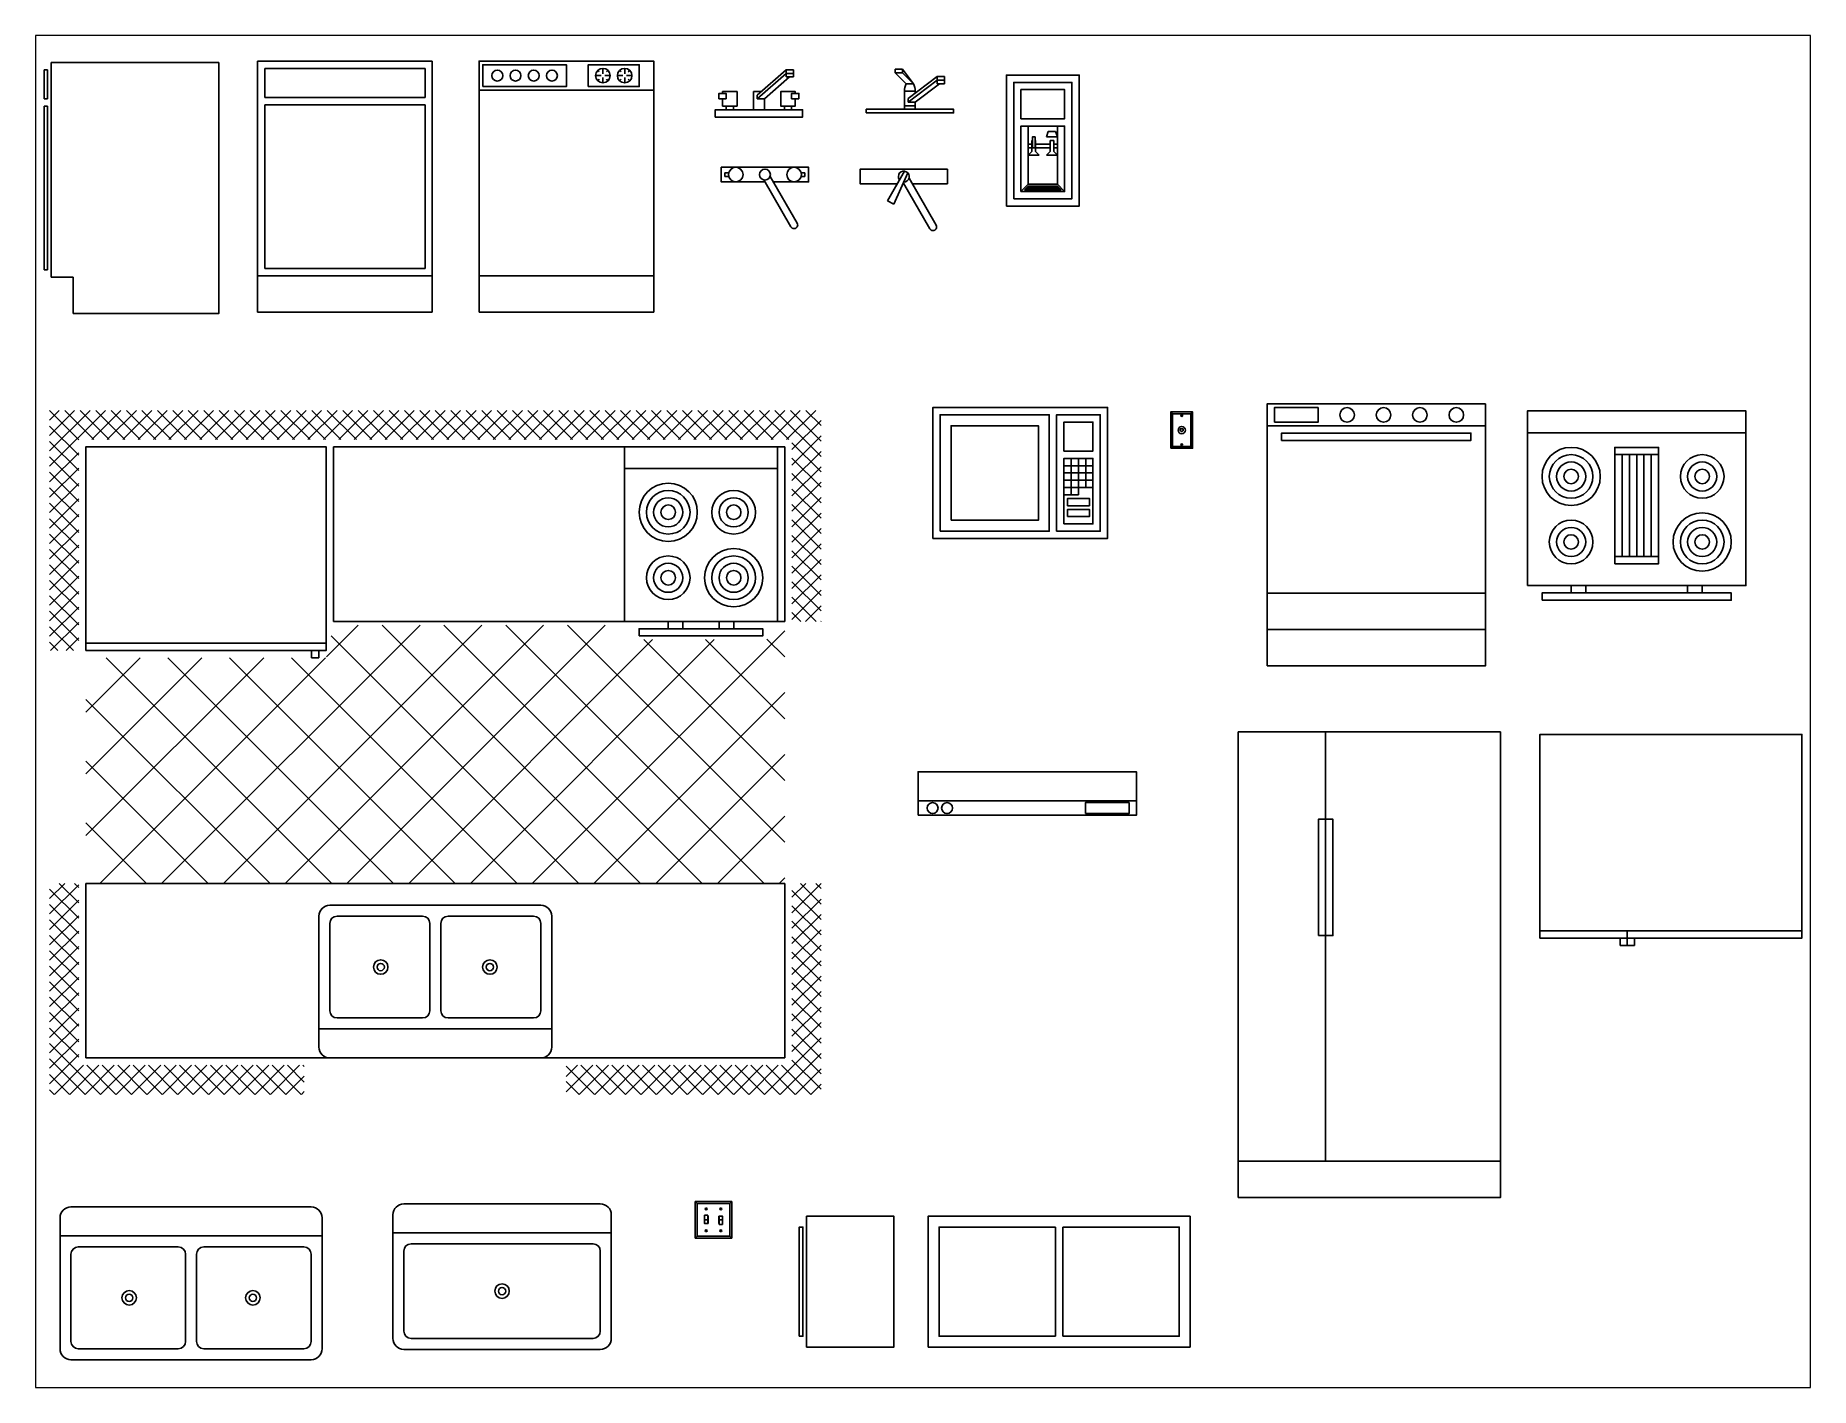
# Paper-space layout 'Layout1' of a CAD drawing. Header units: inches. Extents: x 1.05 to 9.45, y 0.8 to 7.2.
# The model-space entities are those that its viewports show. They can reach past a viewport. Long polylines and large blocks are cut down to what shows.
import ezdxf

# ---------------------------------------------------------------- set-up
doc = ezdxf.new("R2010")
doc.units = ezdxf.units.IN
doc.header["$MEASUREMENT"] = 0

# ---------------------------------------------------------------- blocks, each defined once
blk = doc.blocks.new('DWG2$Base Cabinet 1 Door - side')
at = {"color": 0}
for p, q in [((-24, 33.5), (-23.5, 33.5)), ((-24, 29.5), (-24, 33.5)), ((-23.5, 33.5), (-23.5, 29.5)), ((-23.5, 29.5), (-24, 29.5)), ((-24, 6), (-24, 28.5)), ((-24, 28.5), (-23.5, 28.5)), ((-23.5, 28.5), (-23.5, 6)), ((-23.5, 6), (-24, 6)), ((-20, 5), (-23, 5)), ((-20, 0), (-20, 5))]:
    blk.add_line(p, q, dxfattribs=at)
blk.add_lwpolyline([(-23, 5), (-23, 34.5), (0, 34.5), (0, 0), (-20, 0)], dxfattribs=at)
blk = doc.blocks.new('DWG2$Base Cabinet 1 Door - 24 in front')
at = {"color": 0}
for p, q in [((0, 0), (0, 34.5)), ((0, 34.5), (24, 34.5)), ((24, 34.5), (24, 0)), ((1, 29.5), (1, 33.5)), ((1, 33.5), (23, 33.5)), ((23, 33.5), (23, 29.5)), ((1, 29.5), (23, 29.5)), ((23, 28.5), (1, 28.5)), ((1, 6), (1, 28.5)), ((23, 28.5), (23, 6)), ((0, 5), (24, 5)), ((23, 6), (1, 6)), ((24, 0), (0, 0))]:
    blk.add_line(p, q, dxfattribs=at)
blk = doc.blocks.new('DWG2$Dishwasher')
at = {"color": 0}
for p, q in [((16, 32.5), (16.75, 32.5)), ((16.5, 32), (16.2942, 31.7942)), ((16.3156, 33.1843), (16.5, 33)), ((17, 32.75), (17, 33.5)), ((17, 32.25), (17, 31.5)), ((18, 32.5), (17.25, 32.5)), ((17.5, 33), (17.6938, 33.1938)), ((17.7061, 31.7939), (17.5, 32)), ((19, 32.5), (19.75, 32.5)), ((19.5, 32), (19.2942, 31.7942)), ((19.3156, 33.1843), (19.5, 33)), ((20, 32.75), (20, 33.5)), ((20, 32.25), (20, 31.5)), ((21, 32.5), (20.25, 32.5)), ((20.5, 33), (20.6938, 33.1938)), ((20.7061, 31.7939), (20.5, 32)), ((24, 30.5), (0, 30.5)), ((0, 5), (24, 5))]:
    blk.add_line(p, q, dxfattribs=at)
for points in [[(0, 0), (0, 34.5), (24, 34.5), (24, 0)], [(0.5, 31), (0.5, 34), (12, 34), (12, 31)], [(15, 31), (15, 34), (22, 34), (22, 31)]]:
    blk.add_lwpolyline(points, close=True, dxfattribs=at)
for centre, radius in [((2.5, 32.5), 0.75), ((5, 32.5), 0.75), ((7.5, 32.5), 0.75), ((10, 32.5), 0.75), ((17, 32.5), 1), ((20, 32.5), 1)]:
    blk.add_circle(centre, radius, dxfattribs=at)
blk = doc.blocks.new('DWG2$Faucet - kit sink front')
at = {"color": 0}
for p, q in [((-0.25, 3), (3.75, 6.5)), ((3.75, 6), (-0.25, 2.5)), ((4.1921, 5.5041), (0.75, 2.5)), ((3.75, 6), (3.75, 6.5)), ((3.75, 6.5), (4.75, 6.5)), ((3.75, 5.5), (3.75, 6)), ((4.75, 6), (3.75, 6)), ((4.75, 5.5), (3.75, 5.5)), ((4.75, 6.5), (4.75, 6)), ((4.75, 6), (4.75, 5.5)), ((-0.75, 3.5), (0.3192, 3.5)), ((-0.75, 1), (-0.75, 3.5)), ((-0.25, 2.5), (-0.25, 3)), ((0.75, 2.5), (-0.25, 2.5)), ((0.75, 2.5), (0.75, 1)), ((-4.5, 1), (-4.5, 1.5)), ((-3.5, 1.5), (-3.5, 1)), ((3.5, 1.5), (3.5, 1)), ((4.5, 1), (4.5, 1.5))]:
    blk.add_line(p, q, dxfattribs=at)
for points in [[(-5.5, 2.5), (-5.5, 3.25), (-4.5, 3.25), (-4.5, 2.5)], [(5.5, 2.5), (5.5, 3.25), (4.5, 3.25), (4.5, 2.5)], [(-6, 0), (-6, 1), (6, 1), (6, 0)]]:
    blk.add_lwpolyline(points, close=True, dxfattribs=at)
for points in [[(-5, 3.2513), (-5, 3.5), (-3, 3.5), (-3, 1.5), (-5, 1.5), (-5, 2.5)], [(5, 3.2513), (5, 3.5), (3, 3.5), (3, 1.5), (5, 1.5), (5, 2.5)]]:
    blk.add_lwpolyline(points, dxfattribs=at)
blk = doc.blocks.new('DWG2$Faucet - kit sink top')
at = {"color": 0}
for p, q in [((-5.5, -0.75), (-5.5, -1.25)), ((-4.94278, -0.75), (-5.5, -0.75)), ((-5.5, -1.25), (-4.94278, -1.25)), ((-0.14775, -1.7441), (3.56698, -8.1782)), ((4.43301, -7.6782), (0.71828, -1.2441)), ((4.94278, -0.75), (5.5, -0.75)), ((5.5, -1.25), (4.94278, -1.25)), ((5.5, -0.75), (5.5, -1.25))]:
    blk.add_line(p, q, dxfattribs=at)
blk.add_lwpolyline([(-0.00587, -2), (-6, -2), (-6, 0), (6, 0), (6, -2), (1.15195, -2)], dxfattribs=at)
for centre, radius in [((-4, -1), 1), ((4, -1), 1), ((0, -1), 0.75)]:
    blk.add_circle(centre, radius, dxfattribs=at)
blk.add_arc((4, -7.9282), 0.5, 210, 30, dxfattribs=at)
blk = doc.blocks.new('DWG2$Faucet - single handle front')
at = {"color": 0}
for p, q in [((-2, 6), (-2, 5.5)), ((-1, 6), (-2, 6)), ((-0.5, 4), (-2, 5.5)), ((-2, 5.5), (-1, 5.5)), ((-1, 5.5), (-1, 6)), ((0.5, 4), (-1, 6)), ((-1, 5.5), (0.5, 4)), ((-0.25, 2), (3.75, 5)), ((3.75, 4.5), (3.75, 5)), ((3.75, 5), (4.75, 5)), ((4.75, 5), (4.75, 4.5)), ((-0.75, 3), (0.75, 3)), ((-0.75, 0.5), (-0.75, 3)), ((-0.5, 4), (0.5, 4)), ((3.75, 4.5), (-0.25, 1.5)), ((0.75, 1.5), (4.08742, 4.003)), ((0.75, 3), (0.75, 2.7386)), ((3.75, 4), (3.75, 4.5)), ((4.75, 4.5), (3.75, 4.5)), ((4.75, 4), (3.75, 4)), ((4.75, 4.5), (4.75, 4)), ((-0.75, 1), (0.75, 1)), ((-0.25, 1.5), (-0.25, 2)), ((0.75, 1.5), (-0.25, 1.5)), ((0.75, 1.5), (0.75, 0.5))]:
    blk.add_line(p, q, dxfattribs=at)
blk.add_lwpolyline([(-6, 0), (-6, 0.5), (6, 0.5), (6, 0)], close=True, dxfattribs=at)
for centre, start, end in [((1.25426, 3.0302), 151.0646, 180.8629), ((-1.25426, 3.0302), 359.1371, 28.93536)]:
    blk.add_arc(centre, 2.00448, start, end, dxfattribs=at)
blk = doc.blocks.new('DWG2$Faucet - single handle top')
at = {"color": 0}
for p, q in [((0.08, -0.26), (-2.26, -4.34)), ((-1.37, -4.79), (0.55, -0.5)), ((-0.06, -1.9), (3.57, -8.18)), ((4.43, -7.68), (0.72, -1.24)), ((-2.26, -4.34), (-1.37, -4.79))]:
    blk.add_line(p, q, dxfattribs=at)
for points in [[(-0.92, -2), (-6, -2), (-6, 0), (6, 0), (6, -2), (1.16, -2)], [(-0.01, -2), (-0.12, -2)]]:
    blk.add_lwpolyline(points, dxfattribs=at)
for centre, radius, start, end in [((0, -1), 0.75, 269.2246, 216.2304), ((4, -7.93), 0.5, 210, 30)]:
    blk.add_arc(centre, radius, start, end, dxfattribs=at)
blk = doc.blocks.new('DWG2$Ice and Water')
at = {"color": 0}
for p, q in [((3, 11), (3, 3)), ((5.75, 10.25), (5.5, 9.5)), ((6.75, 10.25), (5.75, 10.25)), ((7, 9.5), (6.75, 10.25)), ((7, 3), (7, 11)), ((3.5, 8.5), (3, 8.5)), ((3, 8), (3.5, 8)), ((3.5, 7.5), (3, 7)), ((3.5636, 9), (3.5, 9)), ((3.5, 9), (3.5, 7.5)), ((4, 9), (3.9416, 9)), ((4, 7.5), (4, 9)), ((6, 8.5), (4, 8.5)), ((4, 8), (6, 8)), ((4.5, 7), (4, 7.5)), ((5.5, 9.5), (7, 9.5)), ((6, 7.5), (5.5, 7)), ((6.5, 9), (6, 9)), ((6, 9), (6, 7.5)), ((6.5, 7.5), (6.5, 9)), ((7, 8.5), (6.5, 8.5)), ((6.5, 8), (7, 8)), ((7, 7), (6.5, 7.5)), ((3, 7), (4.5, 7)), ((5.5, 7), (7, 7)), ((2, 2), (3, 3)), ((3, 2.75), (2.5, 2.25)), ((2.6895, 2.44), (7.3095, 2.44)), ((2.7009, 2.45), (7.2999, 2.45)), ((2.7114, 2.46), (7.2914, 2.46)), ((2.7218, 2.47), (7.2797, 2.47)), ((2.7301, 2.48), (7.2701, 2.48)), ((2.7426, 2.49), (7.2605, 2.49)), ((2.7509, 2.5), (7.2509, 2.5)), ((2.7623, 2.51), (7.2413, 2.51)), ((2.7707, 2.52), (7.2296, 2.52)), ((2.7821, 2.53), (7.221, 2.53)), ((2.7904, 2.54), (7.2104, 2.54)), ((2.8019, 2.55), (7.1997, 2.55)), ((2.8112, 2.56), (7.1901, 2.56)), ((2.8227, 2.57), (7.1805, 2.57)), ((2.8321, 2.58), (7.1699, 2.58)), ((2.8425, 2.59), (7.1603, 2.59)), ((2.8518, 2.6), (7.1498, 2.6)), ((2.8604, 2.61), (7.1399, 2.61)), ((2.8701, 2.62), (7.13, 2.62)), ((2.8797, 2.63), (7.1202, 2.63)), ((2.8915, 2.64), (7.1098, 2.64)), ((2.9001, 2.65), (7.1004, 2.65)), ((2.9108, 2.66), (7.0905, 2.66)), ((2.9205, 2.67), (7.0806, 2.67)), ((2.9312, 2.68), (7.0703, 2.68)), ((2.9387, 2.69), (7.0599, 2.69)), ((2.9505, 2.7), (7.05, 2.7)), ((2.9602, 2.71), (7.0401, 2.71)), ((2.9709, 2.72), (7.0302, 2.72)), ((2.9817, 2.73), (7.0204, 2.73)), ((2.9902, 2.74), (7.01, 2.74)), ((3, 3), (7, 3)), ((7, 2.75), (3, 2.75)), ((7, 3), (8, 2)), ((7.5, 2.25), (7, 2.75)), ((2.5, 2.25), (7.5, 2.25)), ((2.5095, 2.26), (7.4908, 2.26)), ((2.5199, 2.27), (7.4812, 2.27)), ((2.5293, 2.28), (7.4705, 2.28)), ((2.5407, 2.29), (7.4609, 2.29)), ((2.5501, 2.3), (7.4524, 2.3)), ((2.5615, 2.31), (7.4417, 2.31)), ((2.5698, 2.32), (7.4311, 2.32)), ((2.5813, 2.33), (7.4215, 2.33)), ((2.5896, 2.34), (7.4119, 2.34)), ((2.6011, 2.35), (7.4002, 2.35)), ((2.6094, 2.36), (7.3916, 2.36)), ((2.6219, 2.37), (7.381, 2.37)), ((2.6302, 2.38), (7.3703, 2.38)), ((2.6406, 2.39), (7.3607, 2.39)), ((2.65, 2.4), (7.3501, 2.4)), ((2.6604, 2.41), (7.3405, 2.41)), ((2.6708, 2.42), (7.3309, 2.42)), ((2.6812, 2.43), (7.3213, 2.43))]:
    blk.add_line(p, q, dxfattribs=at)
for points in [[(0, 0), (0, 18), (10, 18), (10, 0)], [(1, 1), (1, 17), (9, 17), (9, 1)], [(2, 12), (2, 16), (8, 16), (8, 12)], [(2, 2), (2, 11), (8, 11), (8, 2)], [(3.5625, 8), (3.5625, 9.5), (3.9375, 9.5), (3.9375, 8)]]:
    blk.add_lwpolyline(points, close=True, dxfattribs=at)
blk = doc.blocks.new('DWG2$Microwave')
at = {"color": 0}
for p, q in [((18, 10), (22, 10)), ((19, 7), (19, 11)), ((20, 11), (20, 7)), ((21, 7), (21, 11)), ((22, 9), (18, 9)), ((18, 8), (22, 8)), ((22, 7), (18, 7)), ((20, 6), (18, 6)), ((19, 6), (19, 7)), ((20, 7), (20, 6))]:
    blk.add_line(p, q, dxfattribs=at)
for points in [[(0, 0), (0, 18), (24, 18), (24, 0)], [(1, 1), (1, 17), (16, 17), (16, 1)], [(2.5, 2.5), (2.5, 15.5), (14.5, 15.5), (14.5, 2.5)], [(17, 1), (17, 17), (23, 17), (23, 1)], [(18, 12), (18, 16), (22, 16), (22, 12)], [(18, 2), (18, 11), (22, 11), (22, 2)], [(18.5, 4.5), (18.5, 5.5), (21.5, 5.5), (21.5, 4.5)], [(18.5, 3), (18.5, 4), (21.5, 4), (21.5, 3)]]:
    blk.add_lwpolyline(points, close=True, dxfattribs=at)
blk = doc.blocks.new('DWG2$Phone Jack')
at = {"color": 0}
for p, q in [((-1.25, 4.75), (-1.5, 5)), ((1.25, 4.75), (1.5, 5)), ((-1.25, 4.75), (1.25, 4.75)), ((-1.25, 0.25), (-1.25, 4.75)), ((-0.125, 4.5), (0.125, 4.5)), ((1.25, 4.75), (1.25, 0.25)), ((-1.25, 0.25), (-1.5, 0)), ((1.25, 0.25), (-1.25, 0.25)), ((-0.1269, 2.4158), (-0.1894, 2.4158)), ((-0.1269, 2.3845), (-0.1269, 2.4158)), ((-0.0957, 2.3845), (-0.1269, 2.3845)), ((-0.125, 0.5), (0.125, 0.5)), ((-0.0957, 2.3533), (-0.0957, 2.3845)), ((-0.0644, 2.3533), (-0.0957, 2.3533)), ((-0.0644, 2.2908), (-0.0644, 2.3533)), ((0.0606, 2.3533), (0.0918, 2.3533)), ((0.0606, 2.3533), (0.0606, 2.2908)), ((0.0918, 2.3845), (0.1231, 2.3845)), ((0.0918, 2.3533), (0.0918, 2.3845)), ((0.1231, 2.4158), (0.1856, 2.4158)), ((0.1231, 2.3845), (0.1231, 2.4158)), ((1.25, 0.25), (1.5, 0))]:
    blk.add_line(p, q, dxfattribs=at)
blk.add_lwpolyline([(-1.5, 0), (-1.5, 5), (1.5, 5), (1.5, 0)], close=True, dxfattribs=at)
for points in [[(-0.1894, 2.4158), (-0.1894, 2.6658), (0.1856, 2.6658), (0.1856, 2.4158)], [(0.0606, 2.2908), (-0.0644, 2.2908)]]:
    blk.add_lwpolyline(points, dxfattribs=at)
for centre, radius in [((0, 2.5), 0.5), ((0, 4.5), 0.125), ((0, 0.5), 0.125)]:
    blk.add_circle(centre, radius, dxfattribs=at)
blk = doc.blocks.new('DWG2$Range-Oven - 30 in front')
at = {"color": 0}
for p, q in [((0, 33.00005), (30, 33.00005)), ((30, 10), (0, 10)), ((0, 5), (30, 5))]:
    blk.add_line(p, q, dxfattribs=at)
for points in [[(0, 0), (0, 36.00005), (30, 36.00005), (30, 0)], [(1, 33.50005), (1, 35.50005), (7, 35.50005), (7, 33.50005)], [(2, 31.00005), (2, 32.00005), (28, 32.00005), (28, 31.00005)]]:
    blk.add_lwpolyline(points, close=True, dxfattribs=at)
for centre in [(11, 34.50005), (16, 34.50005), (21, 34.50005), (26, 34.50005)]:
    blk.add_circle(centre, 1, dxfattribs=at)
blk = doc.blocks.new('DWG2$Range-Oven - 30 in top')
at = {"color": 0}
for p, q in [((0, -3), (30, -3)), ((12, -6), (18, -6)), ((13, -20), (13, -6)), ((14, -6), (14, -20)), ((15, -20), (15, -6)), ((16, -6), (16, -20)), ((17, -20), (17, -6)), ((18, -20), (12, -20)), ((6, -24), (6, -25)), ((8, -25), (8, -24)), ((22, -25), (22, -24)), ((24, -24), (24, -25))]:
    blk.add_line(p, q, dxfattribs=at)
for points in [[(0, -24), (0, 0), (30, 0), (30, -24)], [(12, -21), (12, -5), (18, -5), (18, -21)], [(2, -26), (2, -25), (28, -25), (28, -26)]]:
    blk.add_lwpolyline(points, close=True, dxfattribs=at)
for centre, radius in [((6, -9), 4), ((6, -9), 3), ((6, -9), 2), ((24, -9), 3), ((24, -9), 2), ((6, -9), 1), ((24, -9), 1), ((24, -18), 4), ((6, -18), 3), ((6, -18), 2), ((6, -18), 1), ((24, -18), 3), ((24, -18), 2), ((24, -18), 1)]:
    blk.add_circle(centre, radius, dxfattribs=at)
blk = doc.blocks.new('DWG2$Range Hood - 30 in front')
at = {"color": 0}
blk.add_line((0, -4), (30.0001, -4), dxfattribs=at)
for points in [[(0, -6), (0, 0), (30.0001, 0), (30.0001, -6)], [(23, -5.75), (23, -4.25), (29, -4.25), (29, -5.75)]]:
    blk.add_lwpolyline(points, close=True, dxfattribs=at)
for centre in [(2, -5), (4, -5)]:
    blk.add_circle(centre, 0.75, dxfattribs=at)
blk = doc.blocks.new('DWG2$Refrigerator-2 door - 36 in front')
at = {"color": 0}
for p, q in [((12, 5), (12, 64)), ((0, 5), (36, 5))]:
    blk.add_line(p, q, dxfattribs=at)
for points in [[(0, 0), (0, 64), (36, 64), (36, 0)], [(11, 36), (11, 52), (13, 52), (13, 36)]]:
    blk.add_lwpolyline(points, close=True, dxfattribs=at)
blk = doc.blocks.new('DWG2$Refrigerator-2 door - 36 in top')
at = {"color": 0}
for p, q in [((0, -26.999999), (36, -26.999999)), ((11, -27.999999), (11, -28.999999)), ((11, -28.999999), (13, -28.999999)), ((12, -26.999999), (12, -28.999999)), ((13, -28.999999), (13, -27.999999))]:
    blk.add_line(p, q, dxfattribs=at)
blk.add_lwpolyline([(0, -27.999999), (0, 0), (36, 0), (36, -27.999999)], close=True, dxfattribs=at)
blk = doc.blocks.new('DWG2$Sink-double - 36 in top')
at = {"color": 0}
for p, q in [((-18, -4), (18, -4)), ((-0.75, -18.5), (-0.75, -6.5)), ((0.75, -6.5), (0.75, -18.5))]:
    blk.add_line(p, q, dxfattribs=at)
for points in [[(-16.5, 0), (16.5, 0)], [(-18, -19.5), (-18, -1.5)], [(18, -1.5), (18, -19.5)], [(-16.5, -18.5), (-16.5, -6.5)], [(-15.5, -5.5), (-1.75, -5.5)], [(1.75, -5.5), (15.5, -5.5)], [(16.5, -6.5), (16.5, -18.5)], [(-1.75, -19.5), (-15.5, -19.5)], [(15.5, -19.5), (1.75, -19.5)], [(16.5, -21), (-16.5, -21)]]:
    blk.add_lwpolyline(points, dxfattribs=at)
for centre, radius in [((-8.5, -12.5), 1), ((-8.5, -12.5), 0.5), ((8.5, -12.5), 1), ((8.5, -12.5), 0.5)]:
    blk.add_circle(centre, radius, dxfattribs=at)
for centre, radius, start, end in [((-16.5, -1.5), 1.5, 90, 180), ((16.5, -1.5), 1.5, 0, 90), ((-15.5, -6.5), 1, 90, 180), ((-1.75, -6.5), 1, 0, 90), ((1.75, -6.5), 1, 90, 180), ((15.5, -6.5), 1, 0, 90), ((-16.5, -19.5), 1.5, 180, 270), ((-15.5, -18.5), 1, 180, 270), ((-1.75, -18.5), 1, 270, 0), ((1.75, -18.5), 1, 180, 270), ((15.5, -18.5), 1, 270, 0), ((16.5, -19.5), 1.5, 270, 0)]:
    blk.add_arc(centre, radius, start, end, dxfattribs=at)
blk = doc.blocks.new('DWG2$Sink-single - 30 in top')
at = {"color": 0}
blk.add_line((-15, -3.999996), (15, -3.999996), dxfattribs=at)
for points in [[(-13.5, 0), (13.5, 0)], [(-15, -18.499996), (-15, -1.5)], [(15, -1.5), (15, -18.499996)], [(-13.5, -17.499996), (-13.5, -6.499996)], [(-12.5, -5.499996), (12.5, -5.499996)], [(13.5, -6.499996), (13.5, -17.499996)], [(12.5, -18.499996), (-12.5, -18.499996)], [(13.5, -19.999996), (-13.5, -19.999996)]]:
    blk.add_lwpolyline(points, dxfattribs=at)
for radius in [1, 0.5]:
    blk.add_circle((0, -11.999996), radius, dxfattribs=at)
for centre, radius, start, end in [((-13.5, -1.5), 1.5, 90, 180), ((13.5, -1.5), 1.5, 0, 90), ((-12.5, -6.499996), 1, 90, 180), ((12.5, -6.499996), 1, 0, 90), ((-13.5, -18.499996), 1.5, 180, 270), ((-12.5, -17.499996), 1, 180, 270), ((12.5, -17.499996), 1, 270, 0), ((13.5, -18.499996), 1.5, 270, 0)]:
    blk.add_arc(centre, radius, start, end, dxfattribs=at)
blk = doc.blocks.new('DWG2$Light Switch - Dual')
at = {"color": 0}
for p, q in [((-2.25, 4.75), (-2.5, 5)), ((2.25, 4.75), (2.5, 5)), ((-2.25, 4.75), (2.25, 4.75)), ((-2.25, 0.25), (-2.25, 4.75)), ((-0.7854, 2.5), (-1.2183, 2.5)), ((-0.875, 4), (-1.125, 4)), ((0.7854, 2.5), (1.2182, 2.5)), ((0.875, 4), (1.125, 4)), ((2.25, 4.75), (2.25, 0.25)), ((-2.25, 0.25), (-2.5, 0)), ((2.25, 0.25), (-2.25, 0.25)), ((-0.875, 1), (-1.125, 1)), ((0.875, 1), (1.125, 1)), ((2.25, 0.25), (2.5, 0))]:
    blk.add_line(p, q, dxfattribs=at)
for points in [[(-2.5, 0), (-2.5, 5), (2.5, 5), (2.5, 0)], [(-0.78, 3.125), (-0.78, 2), (-1.22, 2), (-1.22, 3.125)], [(0.78, 1.875), (0.78, 3), (1.22, 3), (1.22, 1.875)]]:
    blk.add_lwpolyline(points, close=True, dxfattribs=at)
for points in [[(-0.7818, 3), (-0.75, 3), (-0.75, 2), (-1.25, 2), (-1.25, 3), (-1.2219, 3)], [(0.7817, 2), (0.75, 2), (0.75, 3), (1.25, 3), (1.25, 2), (1.2219, 2)]]:
    blk.add_lwpolyline(points, dxfattribs=at)
for centre in [(-1, 4), (1, 4), (-1, 1), (1, 1)]:
    blk.add_circle(centre, 0.125, dxfattribs=at)
blk = doc.blocks.new('DWG2$Wall Cabinet - 18 x 12 in side')
at = {"color": 0}
for points in [[(-12, -18), (-12, 0), (0, 0), (0, -18)], [(-13, -16.5), (-13, -1.5), (-12.5, -1.5), (-12.5, -16.5)]]:
    blk.add_lwpolyline(points, close=True, dxfattribs=at)
blk = doc.blocks.new('DWG2$Wall Cabinet - 18 x 36 in front')
at = {"color": 0}
for p, q in [((17.5, -1.5), (17.5, -16.5)), ((18.5, -16.5), (18.5, -1.5))]:
    blk.add_line(p, q, dxfattribs=at)
blk.add_lwpolyline([(0, -18), (0, 0), (36, 0), (36, -18)], close=True, dxfattribs=at)
for points in [[(17.5, -16.5), (1.5, -16.5), (1.5, -1.5), (17.5, -1.5)], [(18.5, -1.5), (34.5, -1.5), (34.5, -16.5), (18.5, -16.5)]]:
    blk.add_lwpolyline(points, dxfattribs=at)
blk = doc.blocks.new('DWG2')
at = {"color": 1, "true_color": 0xff0000}
blk.add_circle((63.66, 77.76), 269.9, dxfattribs=at)
at = {"color": 0}
for name, p in [('DWG2$Base Cabinet 1 Door - side', (24.33, 144.83)), ('DWG2$Base Cabinet 1 Door - 24 in front', (29.68, 145.04)), ('DWG2$Dishwasher', (60.11, 145.04)), ('DWG2$Faucet - kit sink front', (98.55, 171.85)), ('DWG2$Faucet - single handle front', (119.29, 172.41)), ('DWG2$Ice and Water', (132.56, 159.61)), ('DWG2$Faucet - kit sink top', (99.38, 164.94)), ('DWG2$Faucet - single handle top', (118.46, 164.67)), ('DWG2$Microwave', (122.45, 113.93)), ('DWG2$Range-Oven - 30 in front', (168.37, 96.41)), ('DWG2$Phone Jack', (156.64, 126.32)), ('DWG2$Range-Oven - 30 in top', (204.15, 131.45)), ('DWG2$Refrigerator-2 door - 36 in front', (164.42, 23.35)), ('DWG2$Refrigerator-2 door - 36 in top', (205.86, 87.01)), ('DWG2$Range Hood - 30 in front', (120.41, 81.88)), ('DWG2$Sink-double - 36 in top', (20.53, 22.07)), ('DWG2$Sink-single - 30 in top', (63.26, 22.49)), ('DWG2$Light Switch - Dual', (92.31, 17.79)), ('DWG2$Wall Cabinet - 18 x 12 in side', (117.1, 20.79)), ('DWG2$Wall Cabinet - 18 x 36 in front', (121.8, 20.79))]:
    blk.add_blockref(name, p, dxfattribs=at)
blk = doc.blocks.new('Base Cabinet 1 Door - side')
at = {"color": 0}
for p, q in [((-24, 33.5), (-23.5, 33.5)), ((-24, 29.5), (-24, 33.5)), ((-23.5, 33.5), (-23.5, 29.5)), ((-23.5, 29.5), (-24, 29.5)), ((-24, 6), (-24, 28.5)), ((-24, 28.5), (-23.5, 28.5)), ((-23.5, 28.5), (-23.5, 6)), ((-23.5, 6), (-24, 6)), ((-20, 5), (-23, 5)), ((-20, 0), (-20, 5))]:
    blk.add_line(p, q, dxfattribs=at)
blk.add_lwpolyline([(-23, 5), (-23, 34.5), (0, 34.5), (0, 0), (-20, 0)], dxfattribs=at)
blk = doc.blocks.new('Base Cabinet 1 Door - 24 in front')
at = {"color": 0}
for p, q in [((0, 0), (0, 34.5)), ((0, 34.5), (24, 34.5)), ((24, 34.5), (24, 0)), ((1, 29.5), (1, 33.5)), ((1, 33.5), (23, 33.5)), ((23, 33.5), (23, 29.5)), ((1, 29.5), (23, 29.5)), ((23, 28.5), (1, 28.5)), ((1, 6), (1, 28.5)), ((23, 28.5), (23, 6)), ((0, 5), (24, 5)), ((23, 6), (1, 6)), ((24, 0), (0, 0))]:
    blk.add_line(p, q, dxfattribs=at)
blk = doc.blocks.new('Dishwasher')
at = {"color": 0}
for p, q in [((16, 32.5), (16.75, 32.5)), ((16.5, 32), (16.2942, 31.7942)), ((16.3156, 33.1843), (16.5, 33)), ((17, 32.75), (17, 33.5)), ((17, 32.25), (17, 31.5)), ((18, 32.5), (17.25, 32.5)), ((17.5, 33), (17.6938, 33.1938)), ((17.7061, 31.7939), (17.5, 32)), ((19, 32.5), (19.75, 32.5)), ((19.5, 32), (19.2942, 31.7942)), ((19.3156, 33.1843), (19.5, 33)), ((20, 32.75), (20, 33.5)), ((20, 32.25), (20, 31.5)), ((21, 32.5), (20.25, 32.5)), ((20.5, 33), (20.6938, 33.1938)), ((20.7061, 31.7939), (20.5, 32)), ((24, 30.5), (0, 30.5)), ((0, 5), (24, 5))]:
    blk.add_line(p, q, dxfattribs=at)
for points in [[(0, 0), (0, 34.5), (24, 34.5), (24, 0)], [(0.5, 31), (0.5, 34), (12, 34), (12, 31)], [(15, 31), (15, 34), (22, 34), (22, 31)]]:
    blk.add_lwpolyline(points, close=True, dxfattribs=at)
for centre, radius in [((2.5, 32.5), 0.75), ((5, 32.5), 0.75), ((7.5, 32.5), 0.75), ((10, 32.5), 0.75), ((17, 32.5), 1), ((20, 32.5), 1)]:
    blk.add_circle(centre, radius, dxfattribs=at)
blk = doc.blocks.new('Faucet - kit sink front')
at = {"color": 0}
for p, q in [((-0.25, 3), (3.75, 6.5)), ((3.75, 6), (-0.25, 2.5)), ((4.1921, 5.5041), (0.75, 2.5)), ((3.75, 6), (3.75, 6.5)), ((3.75, 6.5), (4.75, 6.5)), ((3.75, 5.5), (3.75, 6)), ((4.75, 6), (3.75, 6)), ((4.75, 5.5), (3.75, 5.5)), ((4.75, 6.5), (4.75, 6)), ((4.75, 6), (4.75, 5.5)), ((-0.75, 3.5), (0.3192, 3.5)), ((-0.75, 1), (-0.75, 3.5)), ((-0.25, 2.5), (-0.25, 3)), ((0.75, 2.5), (-0.25, 2.5)), ((0.75, 2.5), (0.75, 1)), ((-4.5, 1), (-4.5, 1.5)), ((-3.5, 1.5), (-3.5, 1)), ((3.5, 1.5), (3.5, 1)), ((4.5, 1), (4.5, 1.5))]:
    blk.add_line(p, q, dxfattribs=at)
for points in [[(-5.5, 2.5), (-5.5, 3.25), (-4.5, 3.25), (-4.5, 2.5)], [(5.5, 2.5), (5.5, 3.25), (4.5, 3.25), (4.5, 2.5)], [(-6, 0), (-6, 1), (6, 1), (6, 0)]]:
    blk.add_lwpolyline(points, close=True, dxfattribs=at)
for points in [[(-5, 3.2513), (-5, 3.5), (-3, 3.5), (-3, 1.5), (-5, 1.5), (-5, 2.5)], [(5, 3.2513), (5, 3.5), (3, 3.5), (3, 1.5), (5, 1.5), (5, 2.5)]]:
    blk.add_lwpolyline(points, dxfattribs=at)
blk = doc.blocks.new('Faucet - kit sink top')
at = {"color": 0}
for p, q in [((-5.5, -0.75), (-5.5, -1.25)), ((-4.94278, -0.75), (-5.5, -0.75)), ((-5.5, -1.25), (-4.94278, -1.25)), ((-0.14775, -1.7441), (3.56698, -8.1782)), ((4.43301, -7.6782), (0.71828, -1.2441)), ((4.94278, -0.75), (5.5, -0.75)), ((5.5, -1.25), (4.94278, -1.25)), ((5.5, -0.75), (5.5, -1.25))]:
    blk.add_line(p, q, dxfattribs=at)
blk.add_lwpolyline([(-0.00587, -2), (-6, -2), (-6, 0), (6, 0), (6, -2), (1.15195, -2)], dxfattribs=at)
for centre, radius in [((-4, -1), 1), ((4, -1), 1), ((0, -1), 0.75)]:
    blk.add_circle(centre, radius, dxfattribs=at)
blk.add_arc((4, -7.9282), 0.5, 210, 30, dxfattribs=at)
blk = doc.blocks.new('Faucet - single handle front')
at = {"color": 0}
for p, q in [((-2, 6), (-2, 5.5)), ((-1, 6), (-2, 6)), ((-0.5, 4), (-2, 5.5)), ((-2, 5.5), (-1, 5.5)), ((-1, 5.5), (-1, 6)), ((0.5, 4), (-1, 6)), ((-1, 5.5), (0.5, 4)), ((-0.25, 2), (3.75, 5)), ((3.75, 4.5), (3.75, 5)), ((3.75, 5), (4.75, 5)), ((4.75, 5), (4.75, 4.5)), ((-0.75, 3), (0.75, 3)), ((-0.75, 0.5), (-0.75, 3)), ((-0.5, 4), (0.5, 4)), ((3.75, 4.5), (-0.25, 1.5)), ((0.75, 1.5), (4.08742, 4.003)), ((0.75, 3), (0.75, 2.7386)), ((3.75, 4), (3.75, 4.5)), ((4.75, 4.5), (3.75, 4.5)), ((4.75, 4), (3.75, 4)), ((4.75, 4.5), (4.75, 4)), ((-0.75, 1), (0.75, 1)), ((-0.25, 1.5), (-0.25, 2)), ((0.75, 1.5), (-0.25, 1.5)), ((0.75, 1.5), (0.75, 0.5))]:
    blk.add_line(p, q, dxfattribs=at)
blk.add_lwpolyline([(-6, 0), (-6, 0.5), (6, 0.5), (6, 0)], close=True, dxfattribs=at)
for centre, start, end in [((1.25426, 3.0302), 151.0646, 180.8629), ((-1.25426, 3.0302), 359.1371, 28.93536)]:
    blk.add_arc(centre, 2.00448, start, end, dxfattribs=at)
blk = doc.blocks.new('Faucet - single handle top')
at = {"color": 0}
for p, q in [((0.08, -0.26), (-2.26, -4.34)), ((-1.37, -4.79), (0.55, -0.5)), ((-0.06, -1.9), (3.57, -8.18)), ((4.43, -7.68), (0.72, -1.24)), ((-2.26, -4.34), (-1.37, -4.79))]:
    blk.add_line(p, q, dxfattribs=at)
for points in [[(-0.92, -2), (-6, -2), (-6, 0), (6, 0), (6, -2), (1.16, -2)], [(-0.01, -2), (-0.12, -2)]]:
    blk.add_lwpolyline(points, dxfattribs=at)
for centre, radius, start, end in [((0, -1), 0.75, 269.2246, 216.2304), ((4, -7.93), 0.5, 210, 30)]:
    blk.add_arc(centre, radius, start, end, dxfattribs=at)
blk = doc.blocks.new('Ice and Water')
at = {"color": 0}
for p, q in [((3, 11), (3, 3)), ((5.75, 10.25), (5.5, 9.5)), ((6.75, 10.25), (5.75, 10.25)), ((7, 9.5), (6.75, 10.25)), ((7, 3), (7, 11)), ((3.5, 8.5), (3, 8.5)), ((3, 8), (3.5, 8)), ((3.5, 7.5), (3, 7)), ((3.5636, 9), (3.5, 9)), ((3.5, 9), (3.5, 7.5)), ((4, 9), (3.9416, 9)), ((4, 7.5), (4, 9)), ((6, 8.5), (4, 8.5)), ((4, 8), (6, 8)), ((4.5, 7), (4, 7.5)), ((5.5, 9.5), (7, 9.5)), ((6, 7.5), (5.5, 7)), ((6.5, 9), (6, 9)), ((6, 9), (6, 7.5)), ((6.5, 7.5), (6.5, 9)), ((7, 8.5), (6.5, 8.5)), ((6.5, 8), (7, 8)), ((7, 7), (6.5, 7.5)), ((3, 7), (4.5, 7)), ((5.5, 7), (7, 7)), ((2, 2), (3, 3)), ((3, 2.75), (2.5, 2.25)), ((2.6895, 2.44), (7.3095, 2.44)), ((2.7009, 2.45), (7.2999, 2.45)), ((2.7114, 2.46), (7.2914, 2.46)), ((2.7218, 2.47), (7.2797, 2.47)), ((2.7301, 2.48), (7.2701, 2.48)), ((2.7426, 2.49), (7.2605, 2.49)), ((2.7509, 2.5), (7.2509, 2.5)), ((2.7623, 2.51), (7.2413, 2.51)), ((2.7707, 2.52), (7.2296, 2.52)), ((2.7821, 2.53), (7.221, 2.53)), ((2.7904, 2.54), (7.2104, 2.54)), ((2.8019, 2.55), (7.1997, 2.55)), ((2.8112, 2.56), (7.1901, 2.56)), ((2.8227, 2.57), (7.1805, 2.57)), ((2.8321, 2.58), (7.1699, 2.58)), ((2.8425, 2.59), (7.1603, 2.59)), ((2.8518, 2.6), (7.1498, 2.6)), ((2.8604, 2.61), (7.1399, 2.61)), ((2.8701, 2.62), (7.13, 2.62)), ((2.8797, 2.63), (7.1202, 2.63)), ((2.8915, 2.64), (7.1098, 2.64)), ((2.9001, 2.65), (7.1004, 2.65)), ((2.9108, 2.66), (7.0905, 2.66)), ((2.9205, 2.67), (7.0806, 2.67)), ((2.9312, 2.68), (7.0703, 2.68)), ((2.9387, 2.69), (7.0599, 2.69)), ((2.9505, 2.7), (7.05, 2.7)), ((2.9602, 2.71), (7.0401, 2.71)), ((2.9709, 2.72), (7.0302, 2.72)), ((2.9817, 2.73), (7.0204, 2.73)), ((2.9902, 2.74), (7.01, 2.74)), ((3, 3), (7, 3)), ((7, 2.75), (3, 2.75)), ((7, 3), (8, 2)), ((7.5, 2.25), (7, 2.75)), ((2.5, 2.25), (7.5, 2.25)), ((2.5095, 2.26), (7.4908, 2.26)), ((2.5199, 2.27), (7.4812, 2.27)), ((2.5293, 2.28), (7.4705, 2.28)), ((2.5407, 2.29), (7.4609, 2.29)), ((2.5501, 2.3), (7.4524, 2.3)), ((2.5615, 2.31), (7.4417, 2.31)), ((2.5698, 2.32), (7.4311, 2.32)), ((2.5813, 2.33), (7.4215, 2.33)), ((2.5896, 2.34), (7.4119, 2.34)), ((2.6011, 2.35), (7.4002, 2.35)), ((2.6094, 2.36), (7.3916, 2.36)), ((2.6219, 2.37), (7.381, 2.37)), ((2.6302, 2.38), (7.3703, 2.38)), ((2.6406, 2.39), (7.3607, 2.39)), ((2.65, 2.4), (7.3501, 2.4)), ((2.6604, 2.41), (7.3405, 2.41)), ((2.6708, 2.42), (7.3309, 2.42)), ((2.6812, 2.43), (7.3213, 2.43))]:
    blk.add_line(p, q, dxfattribs=at)
for points in [[(0, 0), (0, 18), (10, 18), (10, 0)], [(1, 1), (1, 17), (9, 17), (9, 1)], [(2, 12), (2, 16), (8, 16), (8, 12)], [(2, 2), (2, 11), (8, 11), (8, 2)], [(3.5625, 8), (3.5625, 9.5), (3.9375, 9.5), (3.9375, 8)]]:
    blk.add_lwpolyline(points, close=True, dxfattribs=at)
blk = doc.blocks.new('Kitchen Layout - 7 x 8 ft')
at = {"color": 0}
for p, q in [((-5, 81.32), (2.68, 89)), ((-5, 83.44), (0.56, 89)), ((-5, 85.56), (-1.56, 89)), ((-5, 87.68), (-3.68, 89)), ((-1, 84.97), (-5, 88.97)), ((1.09, 85), (-2.91, 89)), ((3.21, 85), (-0.79, 89)), ((0.81, 85), (4.81, 89)), ((5.34, 85), (1.34, 89)), ((2.93, 85), (6.93, 89)), ((7.46, 85), (3.46, 89)), ((5.05, 85), (9.05, 89)), ((9.58, 85), (5.58, 89)), ((7.17, 85), (11.17, 89)), ((11.7, 85), (7.7, 89)), ((9.29, 85), (13.29, 89)), ((13.82, 85), (9.82, 89)), ((11.41, 85), (15.41, 89)), ((15.94, 85), (11.94, 89)), ((13.53, 85), (17.53, 89)), ((18.06, 85), (14.06, 89)), ((15.65, 85), (19.65, 89)), ((20.18, 85), (16.18, 89)), ((17.78, 85), (21.78, 89)), ((22.31, 85), (18.31, 89)), ((19.9, 85), (23.9, 89)), ((24.43, 85), (20.43, 89)), ((22.02, 85), (26.02, 89)), ((26.55, 85), (22.55, 89)), ((24.14, 85), (28.14, 89)), ((28.67, 85), (24.67, 89)), ((26.26, 85), (30.26, 89)), ((30.79, 85), (26.79, 89)), ((28.38, 85), (32.38, 89)), ((32.91, 85), (28.91, 89)), ((30.5, 85), (34.5, 89)), ((35.03, 85), (31.03, 89)), ((32.63, 85), (36.63, 89)), ((37.16, 85), (33.16, 89)), ((34.75, 85), (38.75, 89)), ((39.28, 85), (35.28, 89)), ((36.87, 85), (40.87, 89)), ((41.4, 85), (37.4, 89)), ((38.99, 85), (42.99, 89)), ((43.52, 85), (39.52, 89)), ((41.11, 85), (45.11, 89)), ((45.64, 85), (41.64, 89)), ((43.23, 85), (47.23, 89)), ((47.76, 85), (43.76, 89)), ((45.35, 85), (49.35, 89)), ((49.88, 85), (45.88, 89)), ((47.47, 85), (51.47, 89)), ((52, 85), (48, 89)), ((49.6, 85), (53.6, 89)), ((54.13, 85), (50.13, 89)), ((51.72, 85), (55.72, 89)), ((56.25, 85), (52.25, 89)), ((53.84, 85), (57.84, 89)), ((58.37, 85), (54.37, 89)), ((55.96, 85), (59.96, 89)), ((60.49, 85), (56.49, 89)), ((58.08, 85), (62.08, 89)), ((62.61, 85), (58.61, 89)), ((60.2, 85), (64.2, 89)), ((64.73, 85), (60.73, 89)), ((62.32, 85), (66.32, 89)), ((66.85, 85), (62.85, 89)), ((64.45, 85), (68.45, 89)), ((68.97, 85), (64.97, 89)), ((66.57, 85), (70.57, 89)), ((71.1, 85), (67.1, 89)), ((68.69, 85), (72.69, 89)), ((73.22, 85), (69.22, 89)), ((70.81, 85), (74.81, 89)), ((75.34, 85), (71.34, 89)), ((72.93, 85), (76.93, 89)), ((77.46, 85), (73.46, 89)), ((75.05, 85), (79.05, 89)), ((79.58, 85), (75.58, 89)), ((77.17, 85), (81.17, 89)), ((81.7, 85), (77.7, 89)), ((79.29, 85), (83.29, 89)), ((83.82, 85), (79.82, 89)), ((81.42, 85), (85.42, 89)), ((85.95, 85), (81.95, 89)), ((83.54, 85), (87.54, 89)), ((88.07, 85), (84.07, 89)), ((85.66, 85), (89.66, 89)), ((90.19, 85), (86.19, 89)), ((87.78, 85), (91.78, 89)), ((92.31, 85), (88.31, 89)), ((89.9, 85), (93.9, 89)), ((94.43, 85), (90.43, 89)), ((92.02, 85), (96.02, 89)), ((96.55, 85), (92.55, 89)), ((94.14, 85), (98.14, 89)), ((101, 82.67), (94.67, 89)), ((96.27, 85), (100.27, 89)), ((101, 84.79), (96.79, 89)), ((101, 86.92), (98.92, 89)), ((-1, 82.85), (-5, 86.85)), ((97, 83.61), (101, 87.61)), ((97, 81.49), (101, 85.49)), ((-1, 80.73), (-5, 84.73)), ((-5, 79.19), (-1, 83.19)), ((34, 84), (96, 84)), ((34, 60), (34, 84)), ((96, 84), (96, 60)), ((101, 80.55), (97, 84.55)), ((97, 79.37), (101, 83.37)), ((-1, 78.61), (-5, 82.61)), ((-5, 77.07), (-1, 81.07)), ((-1, 76.49), (-5, 80.49)), ((74, 81), (95, 81)), ((101, 78.43), (97, 82.43)), ((97, 77.25), (101, 81.25)), ((-5, 74.95), (-1, 78.95)), ((-1, 74.36), (-5, 78.36)), ((101, 76.31), (97, 80.31)), ((97, 75.13), (101, 79.13)), ((101, 74.19), (97, 78.19)), ((-5, 72.83), (-1, 76.83)), ((-1, 72.24), (-5, 76.24)), ((97, 73.01), (101, 77.01)), ((101, 72.07), (97, 76.07)), ((-5, 70.71), (-1, 74.71)), ((-1, 70.12), (-5, 74.12)), ((97, 70.89), (101, 74.89)), ((101, 69.95), (97, 73.95)), ((-5, 68.59), (-1, 72.59)), ((-1, 68), (-5, 72)), ((97, 68.76), (101, 72.76)), ((101, 67.82), (97, 71.82)), ((-5, 66.47), (-1, 70.47)), ((-1, 65.88), (-5, 69.88)), ((-5, 64.35), (-1, 68.35)), ((97, 66.64), (101, 70.64)), ((101, 65.7), (97, 69.7)), ((97, 64.52), (101, 68.52)), ((-1, 63.76), (-5, 67.76)), ((-5, 62.22), (-1, 66.22)), ((101, 63.58), (97, 67.58)), ((97, 62.4), (101, 66.4)), ((-1, 61.64), (-5, 65.64)), ((-5, 60.1), (-1, 64.1)), ((-1, 59.52), (-5, 63.52)), ((101, 61.46), (97, 65.46)), ((97, 60.28), (101, 64.28)), ((-5, 57.98), (-1, 61.98)), ((-1, 57.39), (-5, 61.39)), ((100.34, 60), (97, 63.34)), ((98.22, 60), (97, 61.22)), ((98.84, 60), (101, 62.16)), ((-1.73, 56), (-5, 59.27)), ((-4.86, 56), (-1, 59.86)), ((10.4, 24), (45.9, 59.5)), ((18.88, 24), (54.38, 59.5)), ((27.37, 24), (62.87, 59.5)), ((33.03, 55.11), (37.41, 59.5)), ((96, 60), (34, 60)), ((35.85, 24), (71.35, 59.5)), ((76.2, 24), (40.7, 59.5)), ((84.68, 24), (49.18, 59.5)), ((93.17, 24), (57.67, 59.5)), ((61.31, 24), (96, 58.69)), ((96, 29.65), (66.15, 59.5)), ((80, 60), (80, 59)), ((82, 59), (82, 60)), ((87, 59), (87, 60)), ((89, 60), (89, 59)), ((100.96, 60), (101, 60.04)), ((-3.85, 56), (-5, 57.15)), ((-2.74, 56), (-1, 57.74)), ((0, 57), (33, 57)), ((67.71, 24), (33.68, 58.04)), ((44.34, 24), (77.84, 57.5)), ((52.82, 24), (86.32, 57.5)), ((96, 38.14), (76.64, 57.5)), ((96, 46.63), (85.13, 57.5)), ((96, 55.11), (93.57, 57.54)), ((0, 30.57), (24.43, 55)), ((0, 39.06), (15.94, 55)), ((0, 47.54), (7.46, 55)), ((1.91, 24), (32.91, 55)), ((33.77, 24), (2.77, 55)), ((42.26, 24), (11.26, 55)), ((50.74, 24), (19.74, 55)), ((59.23, 24), (28.23, 55)), ((31, 55), (31, 56)), ((32, 55), (31, 55)), ((32, 56), (32, 55)), ((25.29, 24), (0, 49.29)), ((69.79, 24), (96, 50.21)), ((78.28, 24), (96, 41.72)), ((16.8, 24), (0, 40.8)), ((8.32, 24), (0, 32.32)), ((86.76, 24), (96, 33.24)), ((95.25, 24), (96, 24.75)), ((-5, 21.92), (-2.92, 24)), ((-5, 19.8), (-1, 23.8)), ((-1, 19.21), (-5, 23.21)), ((-1, 21.33), (-3.67, 24)), ((-1, 23.45), (-1.55, 24)), ((0, 24), (96, 24)), ((0, 0), (0, 24)), ((96, 24), (96, 0)), ((97, 22.1), (98.9, 24)), ((97, 19.97), (101, 23.97)), ((101, 19.03), (97, 23.03)), ((101, 21.16), (98.16, 24)), ((101, 23.28), (100.28, 24)), ((-5, 17.68), (-1, 21.68)), ((-1, 17.09), (-5, 21.09)), ((-5, 15.55), (-1, 19.55)), ((97, 17.85), (101, 21.85)), ((101, 16.91), (97, 20.91)), ((97, 15.73), (101, 19.73)), ((-1, 14.97), (-5, 18.97)), ((-5, 13.43), (-1, 17.43)), ((47.25, 6.5), (47.25, 18.5)), ((48.75, 18.5), (48.75, 6.5)), ((101, 14.79), (97, 18.79)), ((97, 13.61), (101, 17.61)), ((-1, 12.85), (-5, 16.85)), ((-5, 11.31), (-1, 15.31)), ((-1, 10.73), (-5, 14.73)), ((101, 12.67), (97, 16.67)), ((97, 11.49), (101, 15.49)), ((-5, 9.19), (-1, 13.19)), ((-1, 8.6), (-5, 12.6)), ((101, 10.55), (97, 14.55)), ((97, 9.37), (101, 13.37)), ((101, 8.43), (97, 12.43)), ((-5, 7.07), (-1, 11.07)), ((-1, 6.48), (-5, 10.48)), ((97, 7.25), (101, 11.25)), ((101, 6.31), (97, 10.31)), ((-5, 4.95), (-1, 8.95)), ((-1, 4.36), (-5, 8.36)), ((97, 5.12), (101, 9.12)), ((101, 4.18), (97, 8.18)), ((-5, 2.83), (-1, 6.83)), ((-1, 2.24), (-5, 6.24)), ((97, 3), (101, 7)), ((101, 2.06), (97, 6.06)), ((97, 0.88), (101, 4.88)), ((-5, 0.71), (-1, 4.71)), ((-1, 0.12), (-5, 4.12)), ((-5, -1.42), (-1, 2.58)), ((64, 4), (32, 4)), ((93.24, -5), (101, 2.76)), ((101, -0.06), (97, 3.94)), ((2, -5), (-5, 2)), ((-5, -3.54), (-1, 0.46)), ((96, 0), (0, 0)), ((95.36, -5), (101, 0.64)), ((101, -2.18), (97, 1.82)), ((-0.12, -5), (-5, -0.12)), ((-2.25, -5), (-5, -2.25)), ((-4.34, -5), (-0.34, -1)), ((-2.22, -5), (1.78, -1)), ((-0.1, -5), (3.9, -1)), ((4.12, -5), (0.12, -1)), ((2.02, -5), (6.02, -1)), ((6.24, -5), (2.24, -1)), ((4.14, -5), (8.14, -1)), ((8.36, -5), (4.36, -1)), ((6.27, -5), (10.27, -1)), ((10.48, -5), (6.48, -1)), ((8.39, -5), (12.39, -1)), ((12.6, -5), (8.6, -1)), ((10.51, -5), (14.51, -1)), ((14.73, -5), (10.73, -1)), ((12.63, -5), (16.63, -1)), ((16.85, -5), (12.85, -1)), ((14.75, -5), (18.75, -1)), ((18.97, -5), (14.97, -1)), ((16.87, -5), (20.87, -1)), ((21.09, -5), (17.09, -1)), ((18.99, -5), (22.99, -1)), ((23.21, -5), (19.21, -1)), ((21.11, -5), (25.11, -1)), ((25.33, -5), (21.33, -1)), ((23.24, -5), (27.24, -1)), ((27.45, -5), (23.45, -1)), ((25.36, -5), (29.36, -1)), ((29.57, -5), (25.57, -1)), ((30, -3.3), (27.7, -1)), ((30, -1.18), (29.82, -1)), ((66, -2.54), (67.54, -1)), ((66, -4.66), (69.66, -1)), ((69.88, -5), (66, -1.12)), ((67.78, -5), (71.78, -1)), ((72, -5), (68, -1)), ((69.9, -5), (73.9, -1)), ((74.12, -5), (70.12, -1)), ((72.03, -5), (76.03, -1)), ((76.24, -5), (72.24, -1)), ((74.15, -5), (78.15, -1)), ((78.36, -5), (74.36, -1)), ((76.27, -5), (80.27, -1)), ((80.49, -5), (76.49, -1)), ((78.39, -5), (82.39, -1)), ((82.61, -5), (78.61, -1)), ((80.51, -5), (84.51, -1)), ((84.73, -5), (80.73, -1)), ((82.63, -5), (86.63, -1)), ((86.85, -5), (82.85, -1)), ((84.75, -5), (88.75, -1)), ((88.97, -5), (84.97, -1)), ((86.88, -5), (90.88, -1)), ((91.09, -5), (87.09, -1)), ((89, -5), (93, -1)), ((93.21, -5), (89.21, -1)), ((91.12, -5), (95.12, -1)), ((95.34, -5), (91.34, -1)), ((97.46, -5), (93.46, -1)), ((99.58, -5), (95.58, -1)), ((101, -4.3), (97, -0.3)), ((97.48, -5), (101, -1.48)), ((-4.37, -5), (-5, -4.37)), ((27.48, -5), (30, -2.48)), ((29.6, -5), (30, -4.6)), ((67.76, -5), (66, -3.24)), ((99.6, -5), (101, -3.6))]:
    blk.add_line(p, q, dxfattribs=at)
for points in [[(0, 56), (0, 84), (33, 84), (33, 56)], [(74, 60), (74, 84), (95, 84), (95, 60)], [(76, 58), (76, 59), (93, 59), (93, 58)]]:
    blk.add_lwpolyline(points, close=True, dxfattribs=at)
for points in [[(33.5, 21), (62.5, 21)], [(32, 1.5), (32, 19.5)], [(33.5, 6.5), (33.5, 18.5)], [(34.5, 19.5), (46.25, 19.5)], [(49.75, 19.5), (61.5, 19.5)], [(62.5, 18.5), (62.5, 6.5)], [(64, 19.5), (64, 1.5)], [(46.25, 5.5), (34.5, 5.5)], [(61.5, 5.5), (49.75, 5.5)], [(62.5, 0), (33.5, 0)]]:
    blk.add_lwpolyline(points, dxfattribs=at)
for centre, radius in [((80, 75), 4), ((80, 75), 3), ((80, 75), 2), ((80, 75), 1), ((89, 75), 3), ((89, 75), 2), ((89, 75), 1), ((80, 66), 3), ((89, 66), 4), ((89, 66), 3), ((80, 66), 2), ((80, 66), 1), ((89, 66), 2), ((89, 66), 1), ((40.5, 12.5), 1), ((40.5, 12.5), 0.5), ((55.5, 12.5), 1), ((55.5, 12.5), 0.5)]:
    blk.add_circle(centre, radius, dxfattribs=at)
for centre, radius, start, end in [((33.5, 19.5), 1.5, 90, 180), ((62.5, 19.5), 1.5, 0, 90), ((34.5, 18.5), 1, 90, 180), ((46.25, 18.5), 1, 0, 90), ((49.75, 18.5), 1, 90, 180), ((61.5, 18.5), 1, 0, 90), ((34.5, 6.5), 1, 180, 270), ((46.25, 6.5), 1, 270, 0), ((49.75, 6.5), 1, 180, 270), ((61.5, 6.5), 1, 270, 0), ((33.5, 1.5), 1.5, 180, 270), ((62.5, 1.5), 1.5, 270, 0)]:
    blk.add_arc(centre, radius, start, end, dxfattribs=at)
blk = doc.blocks.new('Microwave')
at = {"color": 0}
for p, q in [((18, 10), (22, 10)), ((19, 7), (19, 11)), ((20, 11), (20, 7)), ((21, 7), (21, 11)), ((22, 9), (18, 9)), ((18, 8), (22, 8)), ((22, 7), (18, 7)), ((20, 6), (18, 6)), ((19, 6), (19, 7)), ((20, 7), (20, 6))]:
    blk.add_line(p, q, dxfattribs=at)
for points in [[(0, 0), (0, 18), (24, 18), (24, 0)], [(1, 1), (1, 17), (16, 17), (16, 1)], [(2.5, 2.5), (2.5, 15.5), (14.5, 15.5), (14.5, 2.5)], [(17, 1), (17, 17), (23, 17), (23, 1)], [(18, 12), (18, 16), (22, 16), (22, 12)], [(18, 2), (18, 11), (22, 11), (22, 2)], [(18.5, 4.5), (18.5, 5.5), (21.5, 5.5), (21.5, 4.5)], [(18.5, 3), (18.5, 4), (21.5, 4), (21.5, 3)]]:
    blk.add_lwpolyline(points, close=True, dxfattribs=at)
blk = doc.blocks.new('Phone Jack')
at = {"color": 0}
for p, q in [((-1.25, 4.75), (-1.5, 5)), ((1.25, 4.75), (1.5, 5)), ((-1.25, 4.75), (1.25, 4.75)), ((-1.25, 0.25), (-1.25, 4.75)), ((-0.125, 4.5), (0.125, 4.5)), ((1.25, 4.75), (1.25, 0.25)), ((-1.25, 0.25), (-1.5, 0)), ((1.25, 0.25), (-1.25, 0.25)), ((-0.1269, 2.4158), (-0.1894, 2.4158)), ((-0.1269, 2.3845), (-0.1269, 2.4158)), ((-0.0957, 2.3845), (-0.1269, 2.3845)), ((-0.125, 0.5), (0.125, 0.5)), ((-0.0957, 2.3533), (-0.0957, 2.3845)), ((-0.0644, 2.3533), (-0.0957, 2.3533)), ((-0.0644, 2.2908), (-0.0644, 2.3533)), ((0.0606, 2.3533), (0.0918, 2.3533)), ((0.0606, 2.3533), (0.0606, 2.2908)), ((0.0918, 2.3845), (0.1231, 2.3845)), ((0.0918, 2.3533), (0.0918, 2.3845)), ((0.1231, 2.4158), (0.1856, 2.4158)), ((0.1231, 2.3845), (0.1231, 2.4158)), ((1.25, 0.25), (1.5, 0))]:
    blk.add_line(p, q, dxfattribs=at)
blk.add_lwpolyline([(-1.5, 0), (-1.5, 5), (1.5, 5), (1.5, 0)], close=True, dxfattribs=at)
for points in [[(-0.1894, 2.4158), (-0.1894, 2.6658), (0.1856, 2.6658), (0.1856, 2.4158)], [(0.0606, 2.2908), (-0.0644, 2.2908)]]:
    blk.add_lwpolyline(points, dxfattribs=at)
for centre, radius in [((0, 2.5), 0.5), ((0, 4.5), 0.125), ((0, 0.5), 0.125)]:
    blk.add_circle(centre, radius, dxfattribs=at)
blk = doc.blocks.new('Range-Oven - 30 in front')
at = {"color": 0}
for p, q in [((0, 33.00005), (30, 33.00005)), ((30, 10), (0, 10)), ((0, 5), (30, 5))]:
    blk.add_line(p, q, dxfattribs=at)
for points in [[(0, 0), (0, 36.00005), (30, 36.00005), (30, 0)], [(1, 33.50005), (1, 35.50005), (7, 35.50005), (7, 33.50005)], [(2, 31.00005), (2, 32.00005), (28, 32.00005), (28, 31.00005)]]:
    blk.add_lwpolyline(points, close=True, dxfattribs=at)
for centre in [(11, 34.50005), (16, 34.50005), (21, 34.50005), (26, 34.50005)]:
    blk.add_circle(centre, 1, dxfattribs=at)
blk = doc.blocks.new('Range-Oven - 30 in top')
at = {"color": 0}
for p, q in [((0, -3), (30, -3)), ((12, -6), (18, -6)), ((13, -20), (13, -6)), ((14, -6), (14, -20)), ((15, -20), (15, -6)), ((16, -6), (16, -20)), ((17, -20), (17, -6)), ((18, -20), (12, -20)), ((6, -24), (6, -25)), ((8, -25), (8, -24)), ((22, -25), (22, -24)), ((24, -24), (24, -25))]:
    blk.add_line(p, q, dxfattribs=at)
for points in [[(0, -24), (0, 0), (30, 0), (30, -24)], [(12, -21), (12, -5), (18, -5), (18, -21)], [(2, -26), (2, -25), (28, -25), (28, -26)]]:
    blk.add_lwpolyline(points, close=True, dxfattribs=at)
for centre, radius in [((6, -9), 4), ((6, -9), 3), ((6, -9), 2), ((24, -9), 3), ((24, -9), 2), ((6, -9), 1), ((24, -9), 1), ((24, -18), 4), ((6, -18), 3), ((6, -18), 2), ((6, -18), 1), ((24, -18), 3), ((24, -18), 2), ((24, -18), 1)]:
    blk.add_circle(centre, radius, dxfattribs=at)
blk = doc.blocks.new('Range Hood - 30 in front')
at = {"color": 0}
blk.add_line((0, -4), (30.0001, -4), dxfattribs=at)
for points in [[(0, -6), (0, 0), (30.0001, 0), (30.0001, -6)], [(23, -5.75), (23, -4.25), (29, -4.25), (29, -5.75)]]:
    blk.add_lwpolyline(points, close=True, dxfattribs=at)
for centre in [(2, -5), (4, -5)]:
    blk.add_circle(centre, 0.75, dxfattribs=at)
blk = doc.blocks.new('Refrigerator-2 door - 36 in front')
at = {"color": 0}
for p, q in [((12, 5), (12, 64)), ((0, 5), (36, 5))]:
    blk.add_line(p, q, dxfattribs=at)
for points in [[(0, 0), (0, 64), (36, 64), (36, 0)], [(11, 36), (11, 52), (13, 52), (13, 36)]]:
    blk.add_lwpolyline(points, close=True, dxfattribs=at)
blk = doc.blocks.new('Refrigerator-2 door - 36 in top')
at = {"color": 0}
for p, q in [((0, -26.999999), (36, -26.999999)), ((11, -27.999999), (11, -28.999999)), ((11, -28.999999), (13, -28.999999)), ((12, -26.999999), (12, -28.999999)), ((13, -28.999999), (13, -27.999999))]:
    blk.add_line(p, q, dxfattribs=at)
blk.add_lwpolyline([(0, -27.999999), (0, 0), (36, 0), (36, -27.999999)], close=True, dxfattribs=at)
blk = doc.blocks.new('Sink-double - 36 in top')
at = {"color": 0}
for p, q in [((-18, -4), (18, -4)), ((-0.75, -18.5), (-0.75, -6.5)), ((0.75, -6.5), (0.75, -18.5))]:
    blk.add_line(p, q, dxfattribs=at)
for points in [[(-16.5, 0), (16.5, 0)], [(-18, -19.5), (-18, -1.5)], [(18, -1.5), (18, -19.5)], [(-16.5, -18.5), (-16.5, -6.5)], [(-15.5, -5.5), (-1.75, -5.5)], [(1.75, -5.5), (15.5, -5.5)], [(16.5, -6.5), (16.5, -18.5)], [(-1.75, -19.5), (-15.5, -19.5)], [(15.5, -19.5), (1.75, -19.5)], [(16.5, -21), (-16.5, -21)]]:
    blk.add_lwpolyline(points, dxfattribs=at)
for centre, radius in [((-8.5, -12.5), 1), ((-8.5, -12.5), 0.5), ((8.5, -12.5), 1), ((8.5, -12.5), 0.5)]:
    blk.add_circle(centre, radius, dxfattribs=at)
for centre, radius, start, end in [((-16.5, -1.5), 1.5, 90, 180), ((16.5, -1.5), 1.5, 0, 90), ((-15.5, -6.5), 1, 90, 180), ((-1.75, -6.5), 1, 0, 90), ((1.75, -6.5), 1, 90, 180), ((15.5, -6.5), 1, 0, 90), ((-16.5, -19.5), 1.5, 180, 270), ((-15.5, -18.5), 1, 180, 270), ((-1.75, -18.5), 1, 270, 0), ((1.75, -18.5), 1, 180, 270), ((15.5, -18.5), 1, 270, 0), ((16.5, -19.5), 1.5, 270, 0)]:
    blk.add_arc(centre, radius, start, end, dxfattribs=at)
blk = doc.blocks.new('Sink-single - 30 in top')
at = {"color": 0}
blk.add_line((-15, -3.999996), (15, -3.999996), dxfattribs=at)
for points in [[(-13.5, 0), (13.5, 0)], [(-15, -18.499996), (-15, -1.5)], [(15, -1.5), (15, -18.499996)], [(-13.5, -17.499996), (-13.5, -6.499996)], [(-12.5, -5.499996), (12.5, -5.499996)], [(13.5, -6.499996), (13.5, -17.499996)], [(12.5, -18.499996), (-12.5, -18.499996)], [(13.5, -19.999996), (-13.5, -19.999996)]]:
    blk.add_lwpolyline(points, dxfattribs=at)
for radius in [1, 0.5]:
    blk.add_circle((0, -11.999996), radius, dxfattribs=at)
for centre, radius, start, end in [((-13.5, -1.5), 1.5, 90, 180), ((13.5, -1.5), 1.5, 0, 90), ((-12.5, -6.499996), 1, 90, 180), ((12.5, -6.499996), 1, 0, 90), ((-13.5, -18.499996), 1.5, 180, 270), ((-12.5, -17.499996), 1, 180, 270), ((12.5, -17.499996), 1, 270, 0), ((13.5, -18.499996), 1.5, 270, 0)]:
    blk.add_arc(centre, radius, start, end, dxfattribs=at)
blk = doc.blocks.new('Light Switch - Dual')
at = {"color": 0}
for p, q in [((-2.25, 4.75), (-2.5, 5)), ((2.25, 4.75), (2.5, 5)), ((-2.25, 4.75), (2.25, 4.75)), ((-2.25, 0.25), (-2.25, 4.75)), ((-0.7854, 2.5), (-1.2183, 2.5)), ((-0.875, 4), (-1.125, 4)), ((0.7854, 2.5), (1.2182, 2.5)), ((0.875, 4), (1.125, 4)), ((2.25, 4.75), (2.25, 0.25)), ((-2.25, 0.25), (-2.5, 0)), ((2.25, 0.25), (-2.25, 0.25)), ((-0.875, 1), (-1.125, 1)), ((0.875, 1), (1.125, 1)), ((2.25, 0.25), (2.5, 0))]:
    blk.add_line(p, q, dxfattribs=at)
for points in [[(-2.5, 0), (-2.5, 5), (2.5, 5), (2.5, 0)], [(-0.78, 3.125), (-0.78, 2), (-1.22, 2), (-1.22, 3.125)], [(0.78, 1.875), (0.78, 3), (1.22, 3), (1.22, 1.875)]]:
    blk.add_lwpolyline(points, close=True, dxfattribs=at)
for points in [[(-0.7818, 3), (-0.75, 3), (-0.75, 2), (-1.25, 2), (-1.25, 3), (-1.2219, 3)], [(0.7817, 2), (0.75, 2), (0.75, 3), (1.25, 3), (1.25, 2), (1.2219, 2)]]:
    blk.add_lwpolyline(points, dxfattribs=at)
for centre in [(-1, 4), (1, 4), (-1, 1), (1, 1)]:
    blk.add_circle(centre, 0.125, dxfattribs=at)
blk = doc.blocks.new('Wall Cabinet - 18 x 12 in side')
at = {"color": 0}
for points in [[(-12, -18), (-12, 0), (0, 0), (0, -18)], [(-13, -16.5), (-13, -1.5), (-12.5, -1.5), (-12.5, -16.5)]]:
    blk.add_lwpolyline(points, close=True, dxfattribs=at)
blk = doc.blocks.new('Wall Cabinet - 18 x 36 in front')
at = {"color": 0}
for p, q in [((17.5, -1.5), (17.5, -16.5)), ((18.5, -16.5), (18.5, -1.5))]:
    blk.add_line(p, q, dxfattribs=at)
blk.add_lwpolyline([(0, -18), (0, 0), (36, 0), (36, -18)], close=True, dxfattribs=at)
for points in [[(17.5, -16.5), (1.5, -16.5), (1.5, -1.5), (17.5, -1.5)], [(18.5, -1.5), (34.5, -1.5), (34.5, -16.5), (18.5, -16.5)]]:
    blk.add_lwpolyline(points, dxfattribs=at)
blk = doc.blocks.new('DWG1')
at = {"color": 0}
for name, p in [('Base Cabinet 1 Door - side', (24.33, 144.83)), ('Base Cabinet 1 Door - 24 in front', (29.68, 145.04)), ('Dishwasher', (60.11, 145.04)), ('Faucet - kit sink front', (98.55, 171.85)), ('Faucet - single handle front', (119.29, 172.41)), ('Ice and Water', (132.56, 159.61)), ('Faucet - kit sink top', (99.38, 164.94)), ('Faucet - single handle top', (118.46, 164.67)), ('Microwave', (122.45, 113.93)), ('Range-Oven - 30 in front', (168.37, 96.41)), ('Phone Jack', (156.64, 126.32)), ('Range-Oven - 30 in top', (204.15, 131.45)), ('Refrigerator-2 door - 36 in front', (164.42, 23.35)), ('Refrigerator-2 door - 36 in top', (205.86, 87.01)), ('Range Hood - 30 in front', (120.41, 81.88)), ('Sink-double - 36 in top', (20.53, 22.07)), ('Sink-single - 30 in top', (63.26, 22.49)), ('Light Switch - Dual', (92.31, 17.79)), ('Wall Cabinet - 18 x 12 in side', (117.1, 20.79)), ('Wall Cabinet - 18 x 36 in front', (121.8, 20.79))]:
    blk.add_blockref(name, p, dxfattribs=at)
at = {"color": 84, "true_color": 0x29a500}
blk.add_blockref('Kitchen Layout - 7 x 8 ft', (6.09, 42.53), dxfattribs=at)

msp = doc.modelspace()

# ---------------------------------------------------------------- block references
at = {"color": 253, "true_color": 0x999999}
for name in ['DWG2', 'DWG1']:
    msp.add_blockref(name, (0, 0), dxfattribs=at)

psp = doc.layouts.get("Layout1")

# ---------------------------------------------------------------- viewports
at = {"layer": '0'}
psp.add_viewport(center=(5.25, 4), size=(8.4, 6.4), view_center_point=(121.0962, 90.1498), view_height=185.809266, dxfattribs=at)

doc.saveas('drawing.dxf')
